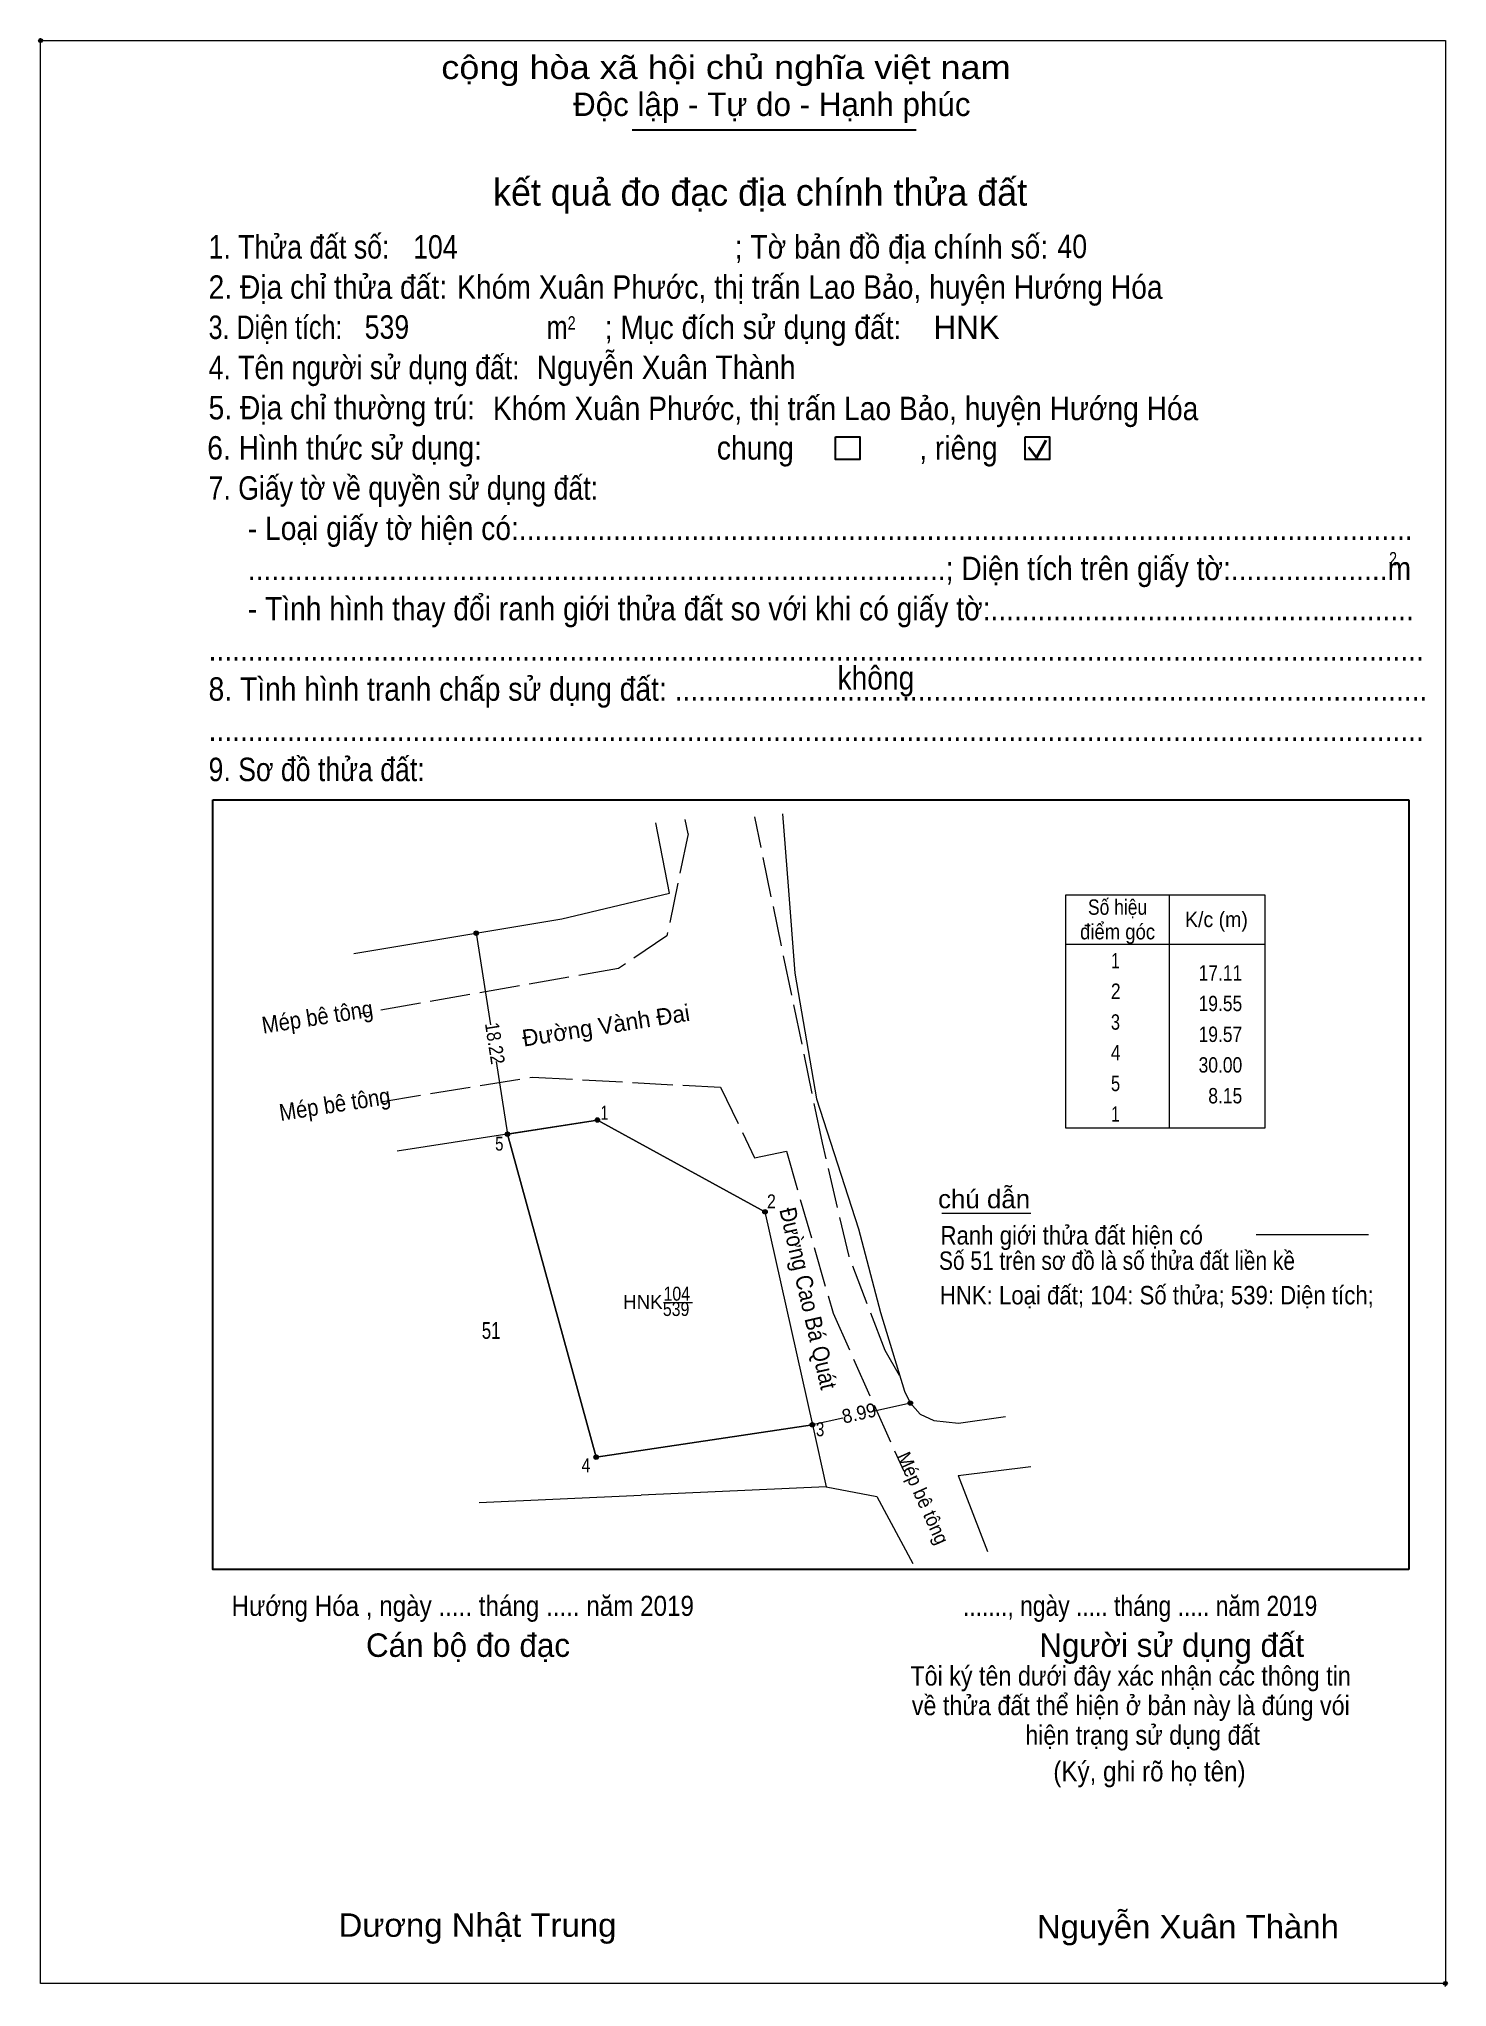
# Model space of a CAD drawing. Header units: metres. Extents: x 536885 to 537450, y 1836796 to 1837078.
# Drawn here: x 536885.3 to 537011.5, y 1836795.7 to 1836970.1 of the extents above; entities that cross this region are included whole.
import ezdxf
from ezdxf.enums import TextEntityAlignment as Align

# ---------------------------------------------------------------- set-up
doc = ezdxf.new("R2010")
doc.units = ezdxf.units.M
doc.header["$LTSCALE"] = 0.6
doc.header["$PDMODE"] = 32
doc.header["$PDSIZE"] = 0.3
doc.linetypes.add('LONG_DASHED', pattern=[7.5, 6, -1.5])
for name, color, linetype, lineweight in [('1', 7, 'Continuous', 13), ('10', 7, 'Continuous', 13), ('17', 7, 'Continuous', 13), ('22', 7, 'Continuous', 13), ('23', 7, 'Continuous', 13), ('24', 7, 'LONG_DASHED', 13), ('3', 7, 'Continuous', 25), ('36', 7, 'Continuous', 13), ('40', 7, 'Continuous', 13), ('6', 7, 'Continuous', 13), ('63', 7, 'Continuous', 13)]:
    doc.layers.add(name, color=color, linetype=linetype, lineweight=lineweight)

msp = doc.modelspace()

# ---------------------------------------------------------------- texts
at = {"layer": '1'}
msp.add_text('HNK', height=1.25, dxfattribs=at).set_placement((536939.435, 1836856.42), align=Align.CENTER)
at = {"layer": '1', "width": 0.85}
for s, p in [('539', (536942.41, 1836855.78)), ('104', (536942.47, 1836857.15))]:
    msp.add_text(s, height=1.25, dxfattribs=at).set_placement(p, align=Align.CENTER)
at = {"layer": '3'}
for s, height, width, p in [('cộng hòa xã hội chủ nghĩa việt nam', 2.1, 1.15, (536921.38, 1836966.56)), ('1. Thửa đất số:', 2.1, 0.85, (536900.54, 1836950.48)), ('; Tờ bản đồ địa chính số:', 2.1, 0.9, (536947.66, 1836950.48)), ('104', 2.1, 0.85, (536918.86, 1836950.48)), ('40', 2.1, 0.85, (536976.56, 1836950.52)), ('2. Địa chỉ thửa đất:', 2.1, 0.9, (536900.54, 1836946.88)), ('Khóm Xuân Phước, thị trấn Lao Bảo, huyện Hướng Hóa', 2.1, 0.9, (536922.8, 1836946.88)), ('3. Diện tích:', 2.1, 0.8, (536900.54, 1836943.28)), ('539', 2.1, 0.85, (536914.52, 1836943.3)), ('m', 2.1, 0.8, (536930.82, 1836943.28)), ('2', 1.2, 0.8, (536932.7, 1836944.12)), ('; Mục đích sử dụng đất:', 2.1, 0.9, (536936.02, 1836943.28)), ('Nguyễn Xuân Thành', 2.1, 0.9, (536929.92, 1836939.7)), ('4. Tên người sử dụng đất:', 2.1, 0.85, (536900.54, 1836939.68)), ('5. Địa chỉ thường trú:', 2.1, 0.9, (536900.54, 1836936.08)), ('Khóm Xuân Phước, thị trấn Lao Bảo, huyện Hướng Hóa', 2.1, 0.9, (536926, 1836936.01)), ('6. Hình thức sử dụng:', 2.1, 0.9, (536900.42, 1836932.48)), ('chung                , riêng', 2.1, 0.9, (536946.06, 1836932.48)), ('7. Giấy tờ về quyền sử dụng đất:', 2.1, 0.85, (536900.54, 1836928.88)), ('     - Loại giấy tờ hiện có:..................................................................................................................', 2.1, 0.9, (536900.54, 1836925.28)), ('     .........................................................................................; Diện tích trên giấy tờ:....................m', 2.1, 0.9, (536900.54, 1836921.68)), ('2', 1.2, 0.8, (537006.26, 1836923)), ('     - Tình hình thay đổi ranh giới thửa đất so với khi có giấy tờ:......................................................', 2.1, 0.9, (536900.54, 1836918.08)), ('...........................................................................................................................................................', 2.1, 0.9, (536900.54, 1836914.48)), ('8. Tình hình tranh chấp sử dụng đất: ................................................................................................', 2.1, 0.9, (536900.54, 1836910.88)), ('không', 2.1, 0.9, (536956.86, 1836911.88)), ('...........................................................................................................................................................', 2.1, 0.9, (536900.54, 1836907.28)), ('9. Sơ đồ thửa đất:', 2.1, 0.85, (536900.54, 1836903.68)), ('Hướng Hóa , ngày ..... tháng ..... năm 2019', 1.8, 0.9, (536902.6, 1836828.92)), ('......., ngày ..... tháng ..... năm 2019', 1.8, 0.85, (536968.1, 1836828.92)), ('(Ký, ghi rõ họ tên)', 1.8, 0.9, (536976.19, 1836814.1)), ('Dương Nhật Trung', 2.1, 1.05, (536912.18, 1836800.18)), ('Nguyễn Xuân Thành', 2.1, 1.05, (536974.72, 1836800.04))]:
    msp.add_text(s, height=height, dxfattribs=dict(at, width=width)).set_placement(p)
for s, p in [('Độc lập - Tự do - Hạnh phúc', (536933.18, 1836963.25)), ('HNK', (536965.46, 1836943.27)), ('Cán bộ đo đạc', (536914.64, 1836825.25)), ('Người sử dụng đất', (536974.94, 1836825.25))]:
    msp.add_text(s, height=2.1, dxfattribs=at).set_placement(p)
for s, height, p in [('kết quả đo đạc địa chính thửa đất', 2.4, (536949.93, 1836955.22)), ('.', 0.6001, (537011.2905, 1836795.68))]:
    msp.add_text(s, height=height, dxfattribs=at).set_placement(p, align=Align.CENTER)
at = {"layer": '3', "width": 0.9}
for s, p in [('Tôi ký tên dưới đây xác nhận các thông tin', (536983.11, 1836822.68)), ('về thửa đất thể hiện ở bản này là đúng vói', (536983.13, 1836820.03)), ('hiện trạng sử dụng đất', (536984.185, 1836817.38))]:
    msp.add_text(s, height=1.735, dxfattribs=at).set_placement(p, align=Align.CENTER)
at = {"layer": '36', "width": 0.9}
for s, rotation, p in [('Mép bê tông', 8.856, (536910.3945, 1836881.8335)), ('Mép bê tông', 8.856, (536911.9545, 1836874.0135)), ('Đường Cao Bá Quát', 283.001, (536953.5162, 1836857.1937))]:
    msp.add_text(s, height=1.5, rotation=rotation, dxfattribs=at).set_placement(p, align=Align.CENTER)
at = {"layer": '36'}
msp.add_text('Đường Vành Đai', height=1.5, rotation=8.856, dxfattribs=at).set_placement((536936.2395, 1836881.067), align=Align.CENTER)
at = {"layer": '36', "width": 0.75}
msp.add_text('51', height=1.5, dxfattribs=at).set_placement((536925.845, 1836853.73), align=Align.CENTER)
at = {"layer": '6'}
for s, width, p in [('chú dẫn', 1.05, (536965.87, 1836865.43)), ('Ranh giới thửa đất hiện có ', 0.9, (536966.09, 1836862.18)), ('Số 51 trên sơ đồ là số thửa đất liền kề', 0.85, (536965.95, 1836859.91)), ('HNK: Loại đất; 104: Số thửa; 539: Diện tích;', 0.9, (536966.03, 1836856.82))]:
    msp.add_text(s, height=1.65, dxfattribs=dict(at, width=width)).set_placement(p)
at = {"layer": '63'}
for s, width, p in [('Số hiệu', 0.85, (536981.945, 1836891.71)), ('K/c (m)', 0.95, (536990.8, 1836890.61)), ('điểm góc', 0.9, (536981.945, 1836889.51)), (' 1', 0.75, (536981.56, 1836886.92)), (' 2', 0.85, (536981.565, 1836884.18)), (' 3', 0.8, (536981.55, 1836881.42)), (' 4', 0.85, (536981.555, 1836878.68)), (' 5', 0.8, (536981.56, 1836875.92)), (' 1', 0.75, (536981.56, 1836873.18))]:
    msp.add_text(s, height=1.375, dxfattribs=dict(at, width=width)).set_placement(p, align=Align.CENTER)
for s, height, width, p in [('17.11', 1.375, 0.85, (536993.11, 1836885.82)), ('19.55', 1.375, 0.85, (536993.11, 1836883.08)), ('19.57', 1.375, 0.85, (536993.11, 1836880.32)), ('30.00', 1.375, 0.85, (536993.11, 1836877.58)), ('8.15', 1.375, 0.85, (536993.11, 1836874.82)), (' 1', 1.25, 0.75, (536936.34, 1836873.36)), (' 5', 1.25, 0.8, (536926.95, 1836870.59)), (' 2', 1.25, 0.85, (536951.34, 1836865.42)), (' 3', 1.25, 0.8, (536955.68, 1836845.01)), (' 4', 1.25, 0.85, (536934.73, 1836841.79))]:
    msp.add_text(s, height=height, dxfattribs=dict(at, width=width)).set_placement(p, align=Align.RIGHT)
for s, rotation, width, p in [('18.22', 278.842, 0.9, (536925.5731, 1836880.1061)), ('8.99', 12.522, 0.95, (536958.9345, 1836846.4719)), ('Mép bê tông', 294.116, 0.95, (536963.9483, 1836839.2153))]:
    msp.add_text(s, height=1.25, rotation=rotation, dxfattribs=dict(at, width=width)).set_placement(p, align=Align.CENTER)

# ---------------------------------------------------------------- hatches: boundary and pattern name
at = {"layer": '63'}
for points in [[(536924.71, 1836890.07, 1), (536924.31, 1836890.07, 1)], [(536935.56, 1836873.33, 1), (536935.16, 1836873.33, 1)], [(536927.51, 1836872.07, 1), (536927.11, 1836872.07, 1)], [(536950.57, 1836865.11, 1), (536950.17, 1836865.11, 1)], [(536963.59, 1836847.98, 1), (536963.19, 1836847.98, 1)], [(536954.81, 1836846.03, 1), (536954.41, 1836846.03, 1)], [(536935.45, 1836843.14, 1), (536935.05, 1836843.14, 1)]]:
    msp.add_hatch(color=256, dxfattribs=at).paths.add_polyline_path(points)

# ---------------------------------------------------------------- linework, layer by layer
at = {"layer": '1'}
for p, q in [((536941.83, 1836893.66), (536940.58, 1836899.96)), ((536986.56, 1836893.49), (536986.56, 1836872.59)), ((536941.29, 1836856.98), (536943.89, 1836856.98)), ((536935.25, 1836843.14), (536954.61, 1836846.03))]:
    msp.add_line(p, q, dxfattribs=at)
msp.add_lwpolyline([(536935.36, 1836873.33), (536950.37, 1836865.11), (536954.61, 1836846.03), (536935.25, 1836843.14), (536927.31, 1836872.07)], close=True, dxfattribs=at)
at = {"layer": '10'}
msp.add_line((536927.31, 1836872.07), (536935.25, 1836843.14), dxfattribs=at)
at = {"layer": '17'}
msp.add_line((536966.21, 1836864.98), (536974.18, 1836864.98), dxfattribs=at)
at = {"layer": '22'}
msp.add_line((536967.66, 1836841.48), (536974.19, 1836842.3), dxfattribs=at)
for points in [[(536960.72, 1836856.1), (536962.85, 1836849.06), (536963.37, 1836848.01), (536964.26, 1836847), (536965.48, 1836846.42), (536967.7, 1836846.17), (536971.92, 1836846.79)], [(536955.85, 1836840.48), (536960.4, 1836839.6), (536963.6, 1836833.62)]]:
    msp.add_lwpolyline(points, dxfattribs=at)
at = {"layer": '23'}
for p, q in [((536951.94, 1836900.75), (536952.44, 1836894.26)), ((536967.66, 1836841.48), (536970.29, 1836834.7))]:
    msp.add_line(p, q, dxfattribs=at)
msp.add_lwpolyline([(536952.44, 1836894.26), (536953.03, 1836886.48), (536954.97, 1836875.22)], dxfattribs=at)
at = {"layer": '24'}
for p, q in [((536955.52, 1836871.3), (536949.45, 1836900.47)), ((536943.48, 1836898.95), (536943.23, 1836900.24))]:
    msp.add_line(p, q, dxfattribs=at)
for points in [[(536943.48, 1836898.95), (536941.59, 1836889.84), (536937.24, 1836886.89), (536914.14, 1836882.84)], [(536915.98, 1836874.97), (536929.53, 1836877.18), (536946.39, 1836876.26), (536949.43, 1836869.95)], [(536962.43, 1836850.45), (536961.13, 1836852.68), (536957.9, 1836861.1), (536955.52, 1836871.3)], [(536949.43, 1836869.95), (536952.29, 1836870.55), (536956.46, 1836856.02), (536962.79, 1836841.88)]]:
    msp.add_lwpolyline(points, dxfattribs=at)
at = {"layer": '3'}
for p, q in [((536938.48, 1836962.02), (536963.92, 1836962.02)), ((536900.92, 1836902.02), (537008.02, 1836902.02)), ((537008.02, 1836902.02), (537008.02, 1836833.08))]:
    msp.add_line(p, q, dxfattribs=at)
at = {"layer": '3', "lineweight": 35}
for p, q in [((536973.97, 1836933.58), (536974.68, 1836932.65)), ((536974.68, 1836932.65), (536975.55, 1836934.21))]:
    msp.add_line(p, q, dxfattribs=at)
at = {"layer": '3', "lineweight": 13}
msp.add_lwpolyline([(536885.5, 1836970), (537011.3, 1836970), (537011.3, 1836796), (536885.5, 1836796)], close=True, dxfattribs=at)
at = {"layer": '3'}
for points in [[(536956.69, 1836934.51), (536958.85, 1836934.51), (536958.85, 1836932.49), (536956.69, 1836932.49)], [(536973.68, 1836934.51), (536975.85, 1836934.51), (536975.85, 1836932.49), (536973.68, 1836932.49)]]:
    msp.add_lwpolyline(points, close=True, dxfattribs=at)
msp.add_lwpolyline([(537008.02, 1836833.08), (536900.92, 1836833.08), (536900.92, 1836902.02)], dxfattribs=at)
for p in [(536885.5, 1836970), (537011.3, 1836796)]:
    msp.add_point(p, dxfattribs=at)
at = {"layer": '36'}
for p in [(536924.76, 1836839.07), (536955.85, 1836840.48)]:
    msp.add_line(p, (536939.29, 1836839.73), dxfattribs=at)
for points in [[(536954.97, 1836875.22), (536958.74, 1836863.59), (536960.72, 1836856.1), (536962.85, 1836849.06), (536963.37, 1836848.01), (536964.26, 1836847), (536965.48, 1836846.42), (536967.7, 1836846.17)], [(536954.97, 1836875.22), (536958.74, 1836863.59), (536960.72, 1836856.1), (536962.85, 1836849.06), (536963.37, 1836848.01), (536964.26, 1836847), (536965.48, 1836846.42), (536967.7, 1836846.17)], [(536950.37, 1836865.11), (536954.61, 1836846.03), (536955.85, 1836840.48)]]:
    msp.add_lwpolyline(points, dxfattribs=at)
at = {"layer": '40'}
for points in [[(536913.54, 1836888.24), (536932.17, 1836891.35), (536941.83, 1836893.66)], [(536950.37, 1836865.11), (536935.36, 1836873.33), (536917.42, 1836870.53)], [(536950.37, 1836865.11), (536935.36, 1836873.33), (536917.42, 1836870.53)]]:
    msp.add_lwpolyline(points, dxfattribs=at)
at = {"layer": '6'}
msp.add_line((536994.37, 1836863.07), (537004.43, 1836863.07), dxfattribs=at)
at = {"layer": '63'}
for p, q in [((536924.51, 1836890.07), (536925.79, 1836881.87)), ((536926.3, 1836878.58), (536927.31, 1836872.07)), ((536957.34, 1836846.64), (536954.61, 1836846.03)), ((536963.39, 1836847.98), (536960.04, 1836847.24))]:
    msp.add_line(p, q, dxfattribs=at)
for points in [[(536986.56, 1836872.59), (536977.32, 1836872.59), (536977.32, 1836893.49), (536986.56, 1836893.49)], [(536986.56, 1836893.49), (536995.14, 1836893.49), (536995.14, 1836872.59), (536986.56, 1836872.59)], [(536977.32, 1836889.09), (536986.56, 1836889.09), (536995.14, 1836889.09)]]:
    msp.add_lwpolyline(points, dxfattribs=at)
for centre in [(536924.51, 1836890.07), (536935.36, 1836873.33), (536927.31, 1836872.07), (536950.37, 1836865.11), (536963.39, 1836847.98), (536954.61, 1836846.03), (536935.25, 1836843.14)]:
    msp.add_circle(centre, 0.2, dxfattribs=at)

msp.set_redraw_order([(e.dxf.handle, doc.entitydb.next_handle()) for e in msp.query("TEXT MTEXT ATTDEF DIMENSION ARC_DIMENSION")])  # texts and dimensions are drawn at this point

doc.saveas('drawing.dxf')
